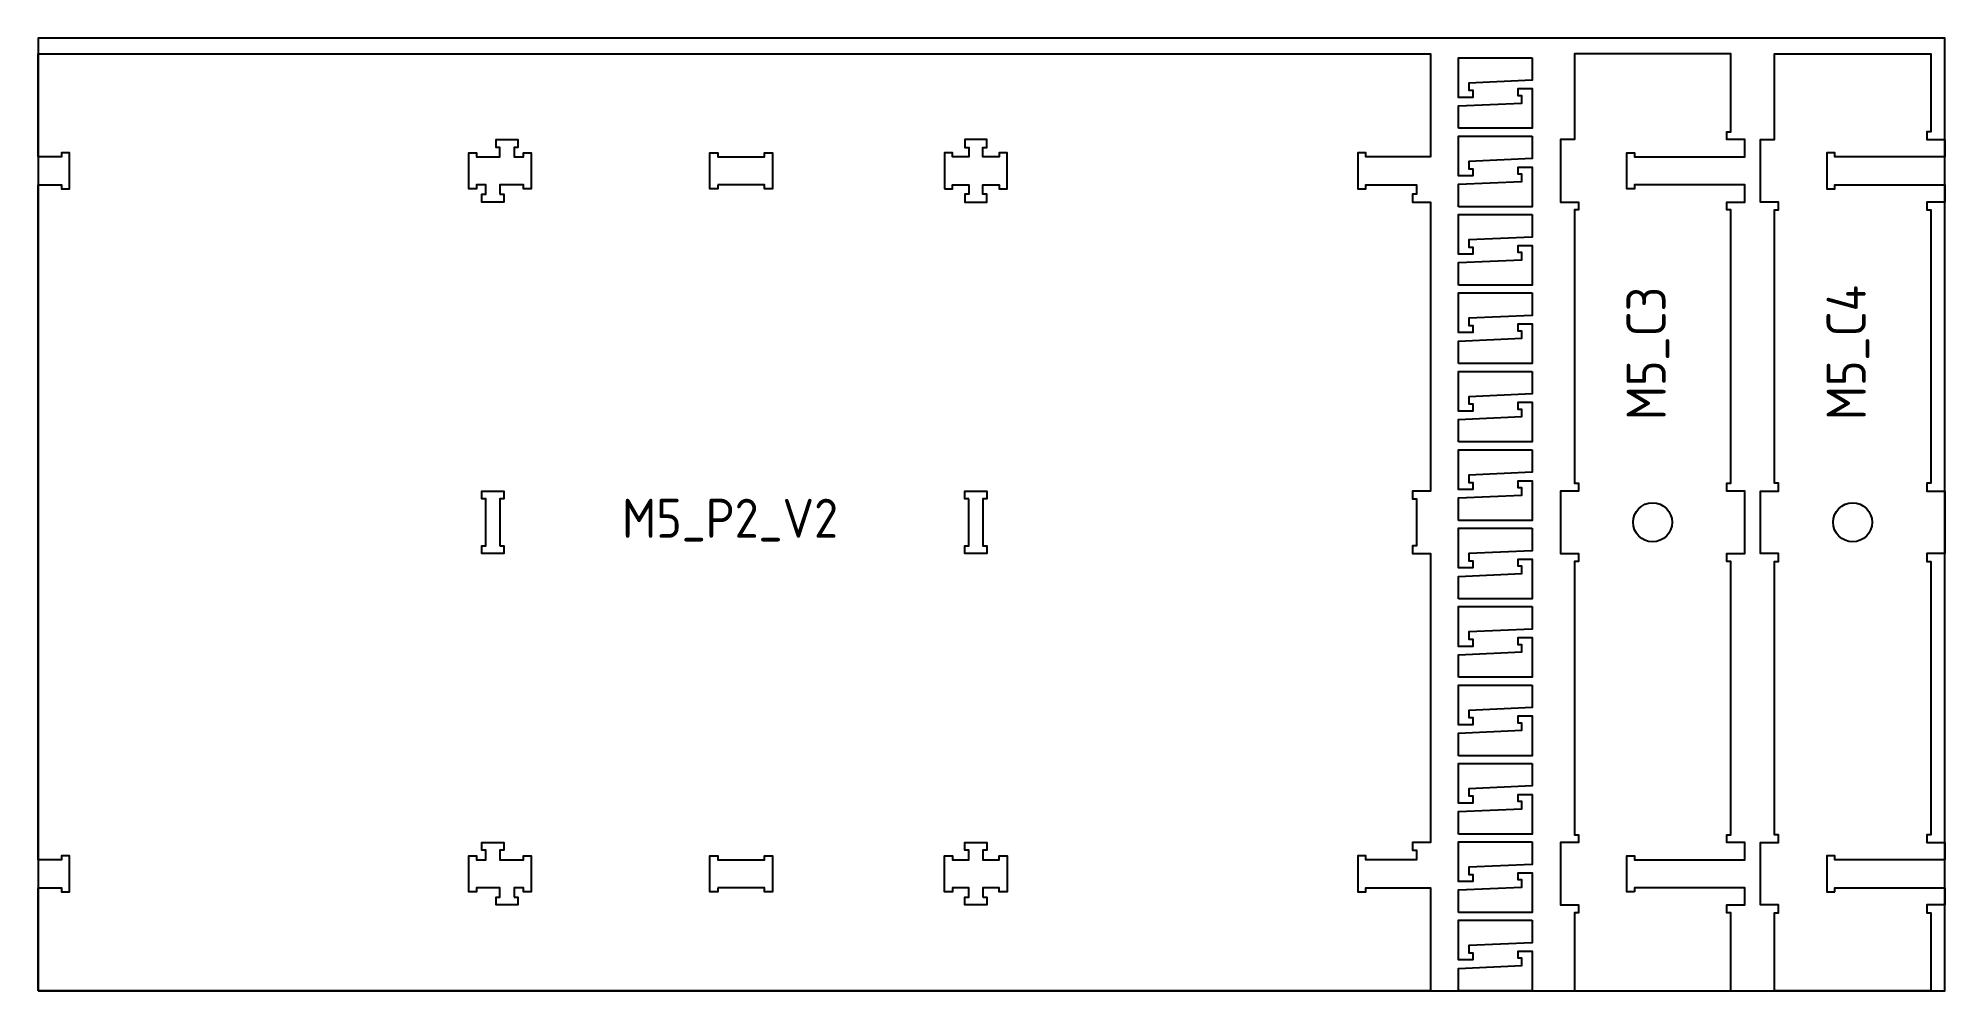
# Model space of a CAD drawing. Header units: millimetres. Extents: x -18174 to 50972, y 6312 to 16778.
# Drawn here: x -12428 to -9988, y 12913 to 14133 of the extents above; entities that cross this region are included whole.
import ezdxf

# ---------------------------------------------------------------- set-up
doc = ezdxf.new("R2010")
doc.units = ezdxf.units.MM
doc.header["$MEASUREMENT"] = 0
for name, color, linetype in [('freeswerk_CODES', 50, 'Continuous'), ('freeswerk_ELEMENTEN', 7, 'Continuous'), ('freeswerk_PLATEN', 3, 'Continuous')]:
    doc.layers.add(name, color=color, linetype=linetype)

msp = doc.modelspace()

# ---------------------------------------------------------------- texts
at = {"layer": 'freeswerk_CODES', "char_height": 50, "attachment_point": 1, "rotation": 90}
for s, insert in [('{\\Fiso|c0;M5_C4}', (-10139, 13643.2)), ('{\\Fiso|c0;M5_C3}', (-10395, 13643.2))]:
    msp.add_mtext_dynamic_manual_height_columns(s, width=318.081, gutter_width=1456.3, heights=[0], dxfattribs=dict(at, insert=insert))
at = {"layer": 'freeswerk_CODES', "insert": (-11680.5, 13542.7), "char_height": 50, "attachment_point": 1}
msp.add_mtext_dynamic_manual_height_columns('{\\Fiso|c0;M5_P2_V2}', width=318.081, gutter_width=1456.3, heights=[0], dxfattribs=at)

# ---------------------------------------------------------------- linework, layer by layer
for centre in [(-10361.7, 13512.5), (-10105.7, 13512.5)]:
    msp.add_circle(centre, 25)
at = {"layer": 'freeswerk_ELEMENTEN'}
for points in [[(-12427.7, 12912.5), (-12427.7, 13044.5), (-12397.7, 13044.5), (-12397.7, 13039.5), (-12387.7, 13039.5), (-12387.7, 13085.5), (-12397.7, 13085.5), (-12397.7, 13080.5), (-12427.7, 13080.5), (-12427.7, 13944.5), (-12397.7, 13944.5), (-12397.7, 13939.5), (-12387.7, 13939.5), (-12387.7, 13985.5), (-12397.7, 13985.5), (-12397.7, 13980.5), (-12427.7, 13980.5), (-12427.7, 14112.5), (-10645.9, 14112.5), (-10645.9, 13980.5), (-10728.7, 13980.5), (-10728.7, 13985.5), (-10738.7, 13985.5), (-10738.7, 13939.5), (-10728.7, 13939.5), (-10728.7, 13944.5), (-10663.9, 13944.5), (-10663.9, 13932.5), (-10668.9, 13932.5), (-10668.9, 13922.5), (-10645.9, 13922.5), (-10645.9, 13552.5), (-10668.9, 13552.5), (-10668.9, 13542.5), (-10663.9, 13542.5), (-10663.9, 13482.5), (-10668.9, 13482.5), (-10668.9, 13472.5), (-10645.9, 13472.5), (-10645.9, 13102.5), (-10668.9, 13102.5), (-10668.9, 13092.5), (-10663.9, 13092.5), (-10663.9, 13080.5), (-10728.7, 13080.5), (-10728.7, 13085.5), (-10738.7, 13085.5), (-10738.7, 13039.5), (-10728.7, 13039.5), (-10728.7, 13044.5), (-10645.9, 13044.5), (-10645.9, 12912.5)], [(-10515.9, 14107.4), (-10515.9, 14078.6), (-10596.9, 14075), (-10596.9, 14065.7), (-10591.9, 14065.7), (-10591.9, 14056.6), (-10609.9, 14056.6), (-10609.9, 14107.4)], [(-10384.7, 13039.5), (-10394.7, 13039.5), (-10394.7, 13085.5), (-10384.7, 13085.5), (-10384.7, 13080.5), (-10243.7, 13080.5), (-10243.7, 13102.5), (-10266.7, 13102.5), (-10266.7, 13112.5), (-10261.7, 13112.5), (-10261.7, 13462.5), (-10266.7, 13462.5), (-10266.7, 13472.5), (-10243.7, 13472.5), (-10243.7, 13552.5), (-10266.7, 13552.5), (-10266.7, 13562.5), (-10261.7, 13562.5), (-10261.7, 13912.5), (-10266.7, 13912.5), (-10266.7, 13922.5), (-10243.7, 13922.5), (-10243.7, 13944.5), (-10384.7, 13944.5), (-10384.7, 13939.5), (-10394.7, 13939.5), (-10394.7, 13985.5), (-10384.7, 13985.5), (-10384.7, 13980.5), (-10243.7, 13980.5), (-10243.7, 14002.5), (-10266.7, 14002.5), (-10266.7, 14012.5), (-10261.7, 14012.5), (-10261.7, 14112.5), (-10461.7, 14112.5), (-10461.7, 14002.5), (-10479.7, 14002.5), (-10479.7, 13922.5), (-10456.7, 13922.5), (-10456.7, 13912.5), (-10461.7, 13912.5), (-10461.7, 13562.5), (-10456.7, 13562.5), (-10456.7, 13552.5), (-10479.7, 13552.5), (-10479.7, 13472.5), (-10456.7, 13472.5), (-10456.7, 13462.5), (-10461.7, 13462.5), (-10461.7, 13112.5), (-10456.7, 13112.5), (-10456.7, 13102.5), (-10479.7, 13102.5), (-10479.7, 13022.5), (-10456.7, 13022.5), (-10456.7, 13012.5), (-10461.7, 13012.5), (-10461.7, 12912.5), (-10261.7, 12912.5), (-10261.7, 13012.5), (-10266.7, 13012.5), (-10266.7, 13022.5), (-10243.7, 13022.5), (-10243.7, 13044.5), (-10384.7, 13044.5)], [(-10128.7, 13039.5), (-10128.7, 13044.5), (-9987.7, 13044.5), (-9987.7, 13022.5), (-10010.7, 13022.5), (-10010.7, 13012.5), (-10005.7, 13012.5), (-10005.7, 12912.5), (-10205.7, 12912.5), (-10205.7, 13012.5), (-10200.7, 13012.5), (-10200.7, 13022.5), (-10223.7, 13022.5), (-10223.7, 13102.5), (-10200.7, 13102.5), (-10200.7, 13112.5), (-10205.7, 13112.5), (-10205.7, 13462.5), (-10200.7, 13462.5), (-10200.7, 13472.5), (-10223.7, 13472.5), (-10223.7, 13552.5), (-10200.7, 13552.5), (-10200.7, 13562.5), (-10205.7, 13562.5), (-10205.7, 13912.5), (-10200.7, 13912.5), (-10200.7, 13922.5), (-10223.7, 13922.5), (-10223.7, 14002.5), (-10205.7, 14002.5), (-10205.7, 14112.5), (-10005.7, 14112.5), (-10005.7, 14012.5), (-10010.7, 14012.5), (-10010.7, 14002.5), (-9987.7, 14002.5), (-9987.7, 13980.5), (-10128.7, 13980.5), (-10128.7, 13985.5), (-10138.7, 13985.5), (-10138.7, 13939.5), (-10128.7, 13939.5), (-10128.7, 13944.5), (-9987.7, 13944.5), (-9987.7, 13922.5), (-10010.7, 13922.5), (-10010.7, 13912.5), (-10005.7, 13912.5), (-10005.7, 13562.5), (-10010.7, 13562.5), (-10010.7, 13552.5), (-9987.7, 13552.5), (-9987.7, 13472.5), (-10010.7, 13472.5), (-10010.7, 13462.5), (-10005.7, 13462.5), (-10005.7, 13112.5), (-10010.7, 13112.5), (-10010.7, 13102.5), (-9987.7, 13102.5), (-9987.7, 13080.5), (-10128.7, 13080.5), (-10128.7, 13085.5), (-10138.7, 13085.5), (-10138.7, 13039.5)], [(-10609.9, 14017), (-10609.9, 14045.8), (-10528.9, 14049.4), (-10528.9, 14058.7), (-10533.9, 14058.7), (-10533.9, 14067.8), (-10515.9, 14067.8), (-10515.9, 14017)], [(-10515.9, 14007), (-10515.9, 13978.2), (-10596.9, 13974.5), (-10596.9, 13965.3), (-10591.9, 13965.3), (-10591.9, 13956.2), (-10609.9, 13956.2), (-10609.9, 14007)], [(-11836.7, 13932.5), (-11831.7, 13932.5), (-11831.7, 13922.5), (-11859.7, 13922.5), (-11859.7, 13932.5), (-11854.7, 13932.5), (-11854.7, 13944.5), (-11866.7, 13944.5), (-11866.7, 13939.5), (-11876.7, 13939.5), (-11876.7, 13985.5), (-11866.7, 13985.5), (-11866.7, 13980.5), (-11836.7, 13980.5), (-11836.7, 13992.5), (-11841.7, 13992.5), (-11841.7, 14002.5), (-11813.7, 14002.5), (-11813.7, 13992.5), (-11818.7, 13992.5), (-11818.7, 13980.5), (-11806.7, 13980.5), (-11806.7, 13985.5), (-11796.7, 13985.5), (-11796.7, 13939.5), (-11806.7, 13939.5), (-11806.7, 13944.5), (-11836.7, 13944.5)], [(-11558, 13944.5), (-11558, 13939.5), (-11568, 13939.5), (-11568, 13985.5), (-11558, 13985.5), (-11558, 13980.5), (-11498, 13980.5), (-11498, 13985.5), (-11488, 13985.5), (-11488, 13939.5), (-11498, 13939.5), (-11498, 13944.5)], [(-11267.7, 13939.5), (-11257.7, 13939.5), (-11257.7, 13944.5), (-11236.7, 13944.5), (-11236.7, 13932.5), (-11241.7, 13932.5), (-11241.7, 13922.5), (-11213.7, 13922.5), (-11213.7, 13932.5), (-11218.7, 13932.5), (-11218.7, 13944.5), (-11197.7, 13944.5), (-11197.7, 13939.5), (-11187.7, 13939.5), (-11187.7, 13985.5), (-11197.7, 13985.5), (-11197.7, 13980.5), (-11218.7, 13980.5), (-11218.7, 13992.5), (-11213.7, 13992.5), (-11213.7, 14002.5), (-11241.7, 14002.5), (-11241.7, 13992.5), (-11236.7, 13992.5), (-11236.7, 13980.5), (-11257.7, 13980.5), (-11257.7, 13985.5), (-11267.7, 13985.5)], [(-10609.9, 13916.6), (-10609.9, 13945.4), (-10528.9, 13949), (-10528.9, 13958.3), (-10533.9, 13958.3), (-10533.9, 13967.4), (-10515.9, 13967.4), (-10515.9, 13916.6)], [(-10515.9, 13906.6), (-10515.9, 13877.8), (-10596.9, 13874.1), (-10596.9, 13864.9), (-10591.9, 13864.9), (-10591.9, 13855.8), (-10609.9, 13855.8), (-10609.9, 13906.6)], [(-10609.9, 13816.2), (-10609.9, 13845), (-10528.9, 13848.6), (-10528.9, 13857.8), (-10533.9, 13857.8), (-10533.9, 13867), (-10515.9, 13867), (-10515.9, 13816.2)], [(-10515.9, 13806.2), (-10515.9, 13777.4), (-10596.9, 13773.7), (-10596.9, 13764.5), (-10591.9, 13764.5), (-10591.9, 13755.4), (-10609.9, 13755.4), (-10609.9, 13806.2)], [(-10609.9, 13715.8), (-10609.9, 13744.6), (-10528.9, 13748.2), (-10528.9, 13757.4), (-10533.9, 13757.4), (-10533.9, 13766.6), (-10515.9, 13766.6), (-10515.9, 13715.8)], [(-10515.9, 13705.8), (-10515.9, 13677), (-10596.9, 13673.3), (-10596.9, 13664.1), (-10591.9, 13664.1), (-10591.9, 13655), (-10609.9, 13655), (-10609.9, 13705.8)], [(-10609.9, 13615.4), (-10609.9, 13644.1), (-10528.9, 13647.8), (-10528.9, 13657), (-10533.9, 13657), (-10533.9, 13666.2), (-10515.9, 13666.2), (-10515.9, 13615.4)], [(-10515.9, 13605.4), (-10515.9, 13576.6), (-10596.9, 13572.9), (-10596.9, 13563.7), (-10591.9, 13563.7), (-10591.9, 13554.6), (-10609.9, 13554.6), (-10609.9, 13605.4)], [(-11836.7, 13482.5), (-11831.7, 13482.5), (-11831.7, 13472.5), (-11859.7, 13472.5), (-11859.7, 13482.5), (-11854.7, 13482.5), (-11854.7, 13542.5), (-11859.7, 13542.5), (-11859.7, 13552.5), (-11831.7, 13552.5), (-11831.7, 13542.5), (-11836.7, 13542.5)], [(-11236.7, 13542.5), (-11241.7, 13542.5), (-11241.7, 13552.5), (-11213.7, 13552.5), (-11213.7, 13542.5), (-11218.7, 13542.5), (-11218.7, 13482.5), (-11213.7, 13482.5), (-11213.7, 13472.5), (-11241.7, 13472.5), (-11241.7, 13482.5), (-11236.7, 13482.5)], [(-10609.9, 13515), (-10609.9, 13543.7), (-10528.9, 13547.4), (-10528.9, 13556.6), (-10533.9, 13556.6), (-10533.9, 13565.8), (-10515.9, 13565.8), (-10515.9, 13515)], [(-10515.9, 13505), (-10515.9, 13476.2), (-10596.9, 13472.5), (-10596.9, 13463.3), (-10591.9, 13463.3), (-10591.9, 13454.2), (-10609.9, 13454.2), (-10609.9, 13505)], [(-10609.9, 13414.5), (-10609.9, 13443.3), (-10528.9, 13447), (-10528.9, 13456.2), (-10533.9, 13456.2), (-10533.9, 13465.3), (-10515.9, 13465.3), (-10515.9, 13414.5)], [(-10515.9, 13404.5), (-10515.9, 13375.8), (-10596.9, 13372.1), (-10596.9, 13362.9), (-10591.9, 13362.9), (-10591.9, 13353.7), (-10609.9, 13353.7), (-10609.9, 13404.5)], [(-10609.9, 13314.1), (-10609.9, 13342.9), (-10528.9, 13346.6), (-10528.9, 13355.8), (-10533.9, 13355.8), (-10533.9, 13364.9), (-10515.9, 13364.9), (-10515.9, 13314.1)], [(-10515.9, 13304.1), (-10515.9, 13275.4), (-10596.9, 13271.7), (-10596.9, 13262.5), (-10591.9, 13262.5), (-10591.9, 13253.3), (-10609.9, 13253.3), (-10609.9, 13304.1)], [(-10609.9, 13213.7), (-10609.9, 13242.5), (-10528.9, 13246.2), (-10528.9, 13255.4), (-10533.9, 13255.4), (-10533.9, 13264.5), (-10515.9, 13264.5), (-10515.9, 13213.7)], [(-10515.9, 13203.7), (-10515.9, 13175), (-10596.9, 13171.3), (-10596.9, 13162.1), (-10591.9, 13162.1), (-10591.9, 13152.9), (-10609.9, 13152.9), (-10609.9, 13203.7)], [(-10609.9, 13113.3), (-10609.9, 13142.1), (-10528.9, 13145.8), (-10528.9, 13155), (-10533.9, 13155), (-10533.9, 13164.1), (-10515.9, 13164.1), (-10515.9, 13113.3)], [(-10515.9, 13103.3), (-10515.9, 13074.5), (-10596.9, 13070.9), (-10596.9, 13061.7), (-10591.9, 13061.7), (-10591.9, 13052.5), (-10609.9, 13052.5), (-10609.9, 13103.3)], [(-11818.7, 13032.5), (-11813.7, 13032.5), (-11813.7, 13022.5), (-11841.7, 13022.5), (-11841.7, 13032.5), (-11836.7, 13032.5), (-11836.7, 13044.5), (-11866.7, 13044.5), (-11866.7, 13039.5), (-11876.7, 13039.5), (-11876.7, 13085.5), (-11866.7, 13085.5), (-11866.7, 13080.5), (-11854.7, 13080.5), (-11854.7, 13092.5), (-11859.7, 13092.5), (-11859.7, 13102.5), (-11831.7, 13102.5), (-11831.7, 13092.5), (-11836.7, 13092.5), (-11836.7, 13080.5), (-11806.7, 13080.5), (-11806.7, 13085.5), (-11796.7, 13085.5), (-11796.7, 13039.5), (-11806.7, 13039.5), (-11806.7, 13044.5), (-11818.7, 13044.5)], [(-11558, 13044.5), (-11558, 13039.5), (-11568, 13039.5), (-11568, 13085.5), (-11558, 13085.5), (-11558, 13080.5), (-11498, 13080.5), (-11498, 13085.5), (-11488, 13085.5), (-11488, 13039.5), (-11498, 13039.5), (-11498, 13044.5)], [(-11218.7, 13032.5), (-11213.7, 13032.5), (-11213.7, 13022.5), (-11241.7, 13022.5), (-11241.7, 13032.5), (-11236.7, 13032.5), (-11236.7, 13044.5), (-11257.7, 13044.5), (-11257.7, 13039.5), (-11267.7, 13039.5), (-11267.7, 13085.5), (-11257.7, 13085.5), (-11257.7, 13080.5), (-11236.7, 13080.5), (-11236.7, 13092.5), (-11241.7, 13092.5), (-11241.7, 13102.5), (-11213.7, 13102.5), (-11213.7, 13092.5), (-11218.7, 13092.5), (-11218.7, 13080.5), (-11197.7, 13080.5), (-11197.7, 13085.5), (-11187.7, 13085.5), (-11187.7, 13039.5), (-11197.7, 13039.5), (-11197.7, 13044.5), (-11218.7, 13044.5)], [(-10609.9, 13012.9), (-10609.9, 13041.7), (-10528.9, 13045.4), (-10528.9, 13054.6), (-10533.9, 13054.6), (-10533.9, 13063.7), (-10515.9, 13063.7), (-10515.9, 13012.9)], [(-10515.9, 13002.9), (-10515.9, 12974.1), (-10596.9, 12970.5), (-10596.9, 12961.3), (-10591.9, 12961.3), (-10591.9, 12952.1), (-10609.9, 12952.1), (-10609.9, 13002.9)], [(-10609.9, 12912.5), (-10609.9, 12941.3), (-10528.9, 12945), (-10528.9, 12954.2), (-10533.9, 12954.2), (-10533.9, 12963.3), (-10515.9, 12963.3), (-10515.9, 12912.5)]]:
    msp.add_lwpolyline(points, close=True, dxfattribs=at)
at = {"layer": 'freeswerk_PLATEN'}
msp.add_lwpolyline([(-12427.7, 12912.5), (-9987.7, 12912.5), (-9987.7, 14132.5), (-12427.7, 14132.5)], close=True, dxfattribs=at)

msp.set_redraw_order([(e.dxf.handle, doc.entitydb.next_handle()) for e in msp.query("TEXT MTEXT ATTDEF DIMENSION ARC_DIMENSION")])  # texts and dimensions are drawn at this point

doc.saveas('drawing.dxf')
